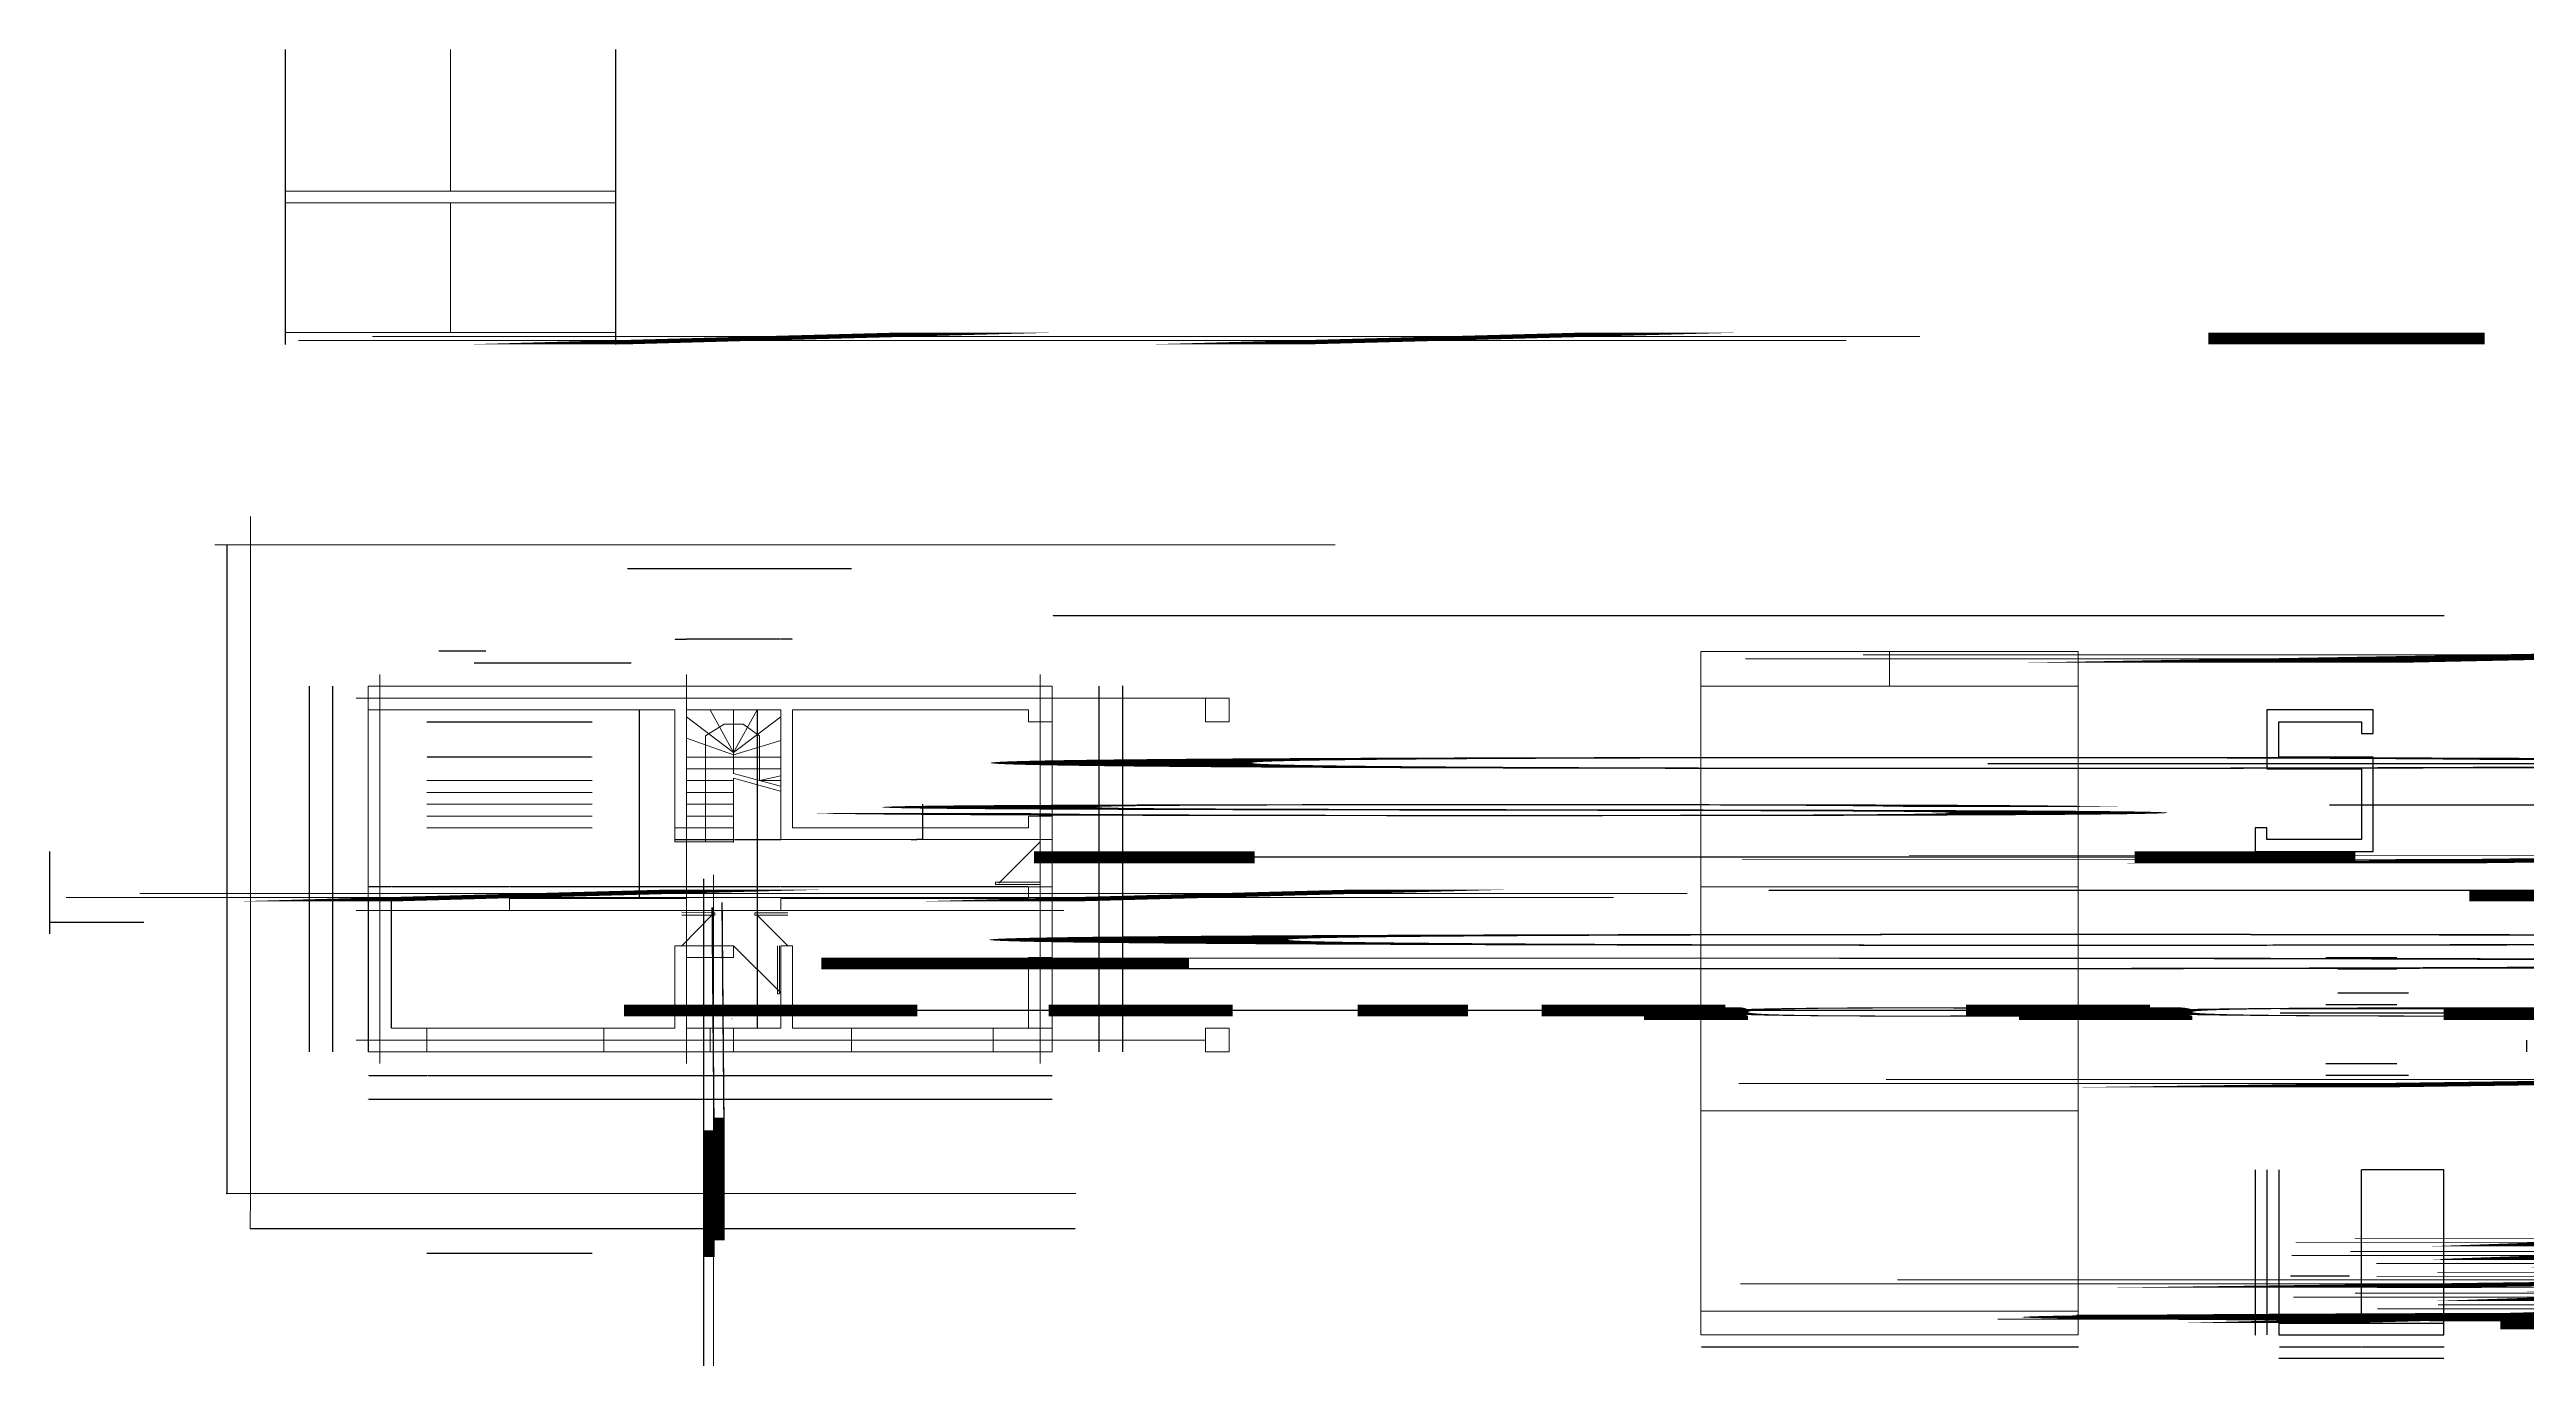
# Model space of a CAD drawing. Header units: metres. Extents: x -550 to 229257, y -13879 to 1725.
# Drawn here: x -550 to 4700, y -1050 to 1725 of the extents above; entities that cross this region are included whole.
import ezdxf

# ---------------------------------------------------------------- set-up
doc = ezdxf.new("R2010")
doc.units = ezdxf.units.M
for name, pattern in [('DashDotLarge', [21, 10, 1, 10]), ('Dashed', [10, 10]), ('Dotted', [10, 10])]:
    doc.linetypes.add(name, pattern=pattern)
for name, color, linetype, lineweight, true_color in [('above', 7, 'Dotted', 9, 0x00e7cc), ('annotations', 7, 'Continuous', 5, 0x00e3c1), ('axes', 7, 'DashDotLarge', 5, 0xe80000), ('below', 7, 'Dashed', 9, 0xf3ae00), ('construction', 7, 'Dashed', 5, 0x550000), ('cutouts', 7, 'Continuous', 15, 0xfac400), ('dims', 7, 'Continuous', 5, 0x00a38b), ('layout', 7, 'Continuous', 9, 0x000000), ('visible', 7, 'Continuous', 9, 0x00d83d)]:
    doc.layers.add(name, color=color, linetype=linetype, lineweight=lineweight, true_color=true_color)
doc.dimstyles.get("Standard").update_dxf_attribs({"dimtxt": 2.5, "dimasz": 2.5, "dimexe": 1.25, "dimexo": 0.625, "dimtad": 1, "dimcen": 2.5, "dimazin": 3, "dimtfac": 1, "dimtmove": 0, "dimatfit": 3})

# ---------------------------------------------------------------- blocks, each defined once
blk = doc.blocks.new('_CLOSEDFILLED')
at = {"color": 0, "linetype": 'BYBLOCK'}
blk.add_solid([(-1, 0), (0, 0), (-1, 0)], dxfattribs=at)
blk = doc.blocks.new('*D1')
for p, q in [((4150, -650), (4150, -950)), ((4149.75, -950), (4149.5, -950)), ((4150, -950), (4150, -950)), ((4150, -950), (4150, -950)), ((4150.25, -950), (4150.5, -950))]:
    blk.add_line(p, q)
at = {"layer": 'Defpoints'}
for p in [(4150, -650), (4150, -950), (4150, -950)]:
    blk.add_point(p, dxfattribs=at)
at = {"xscale": 0.25, "yscale": 0.25}
blk.add_blockref('_CLOSEDFILLED', (4150, -950), dxfattribs=at)
at = {"xscale": 0.25, "yscale": 0.25, "rotation": 180}
blk.add_blockref('_CLOSEDFILLED', (4150, -950), dxfattribs=at)
at = {"insert": (4150, -650), "char_height": 1, "attachment_point": 5}
blk.add_mtext('0', dxfattribs=at)
blk = doc.blocks.new('*D2')
for p, q in [((174.75, -213), (174.5, -213)), ((175, -213), (175, -213)), ((175, -350), (175, -213)), ((175, -213), (175, -213)), ((175.25, -213), (175.5, -213))]:
    blk.add_line(p, q)
at = {"layer": 'Defpoints'}
for p in [(175, -213), (175, -213), (175, -350)]:
    blk.add_point(p, dxfattribs=at)
at = {"xscale": 0.25, "yscale": 0.25}
blk.add_blockref('_CLOSEDFILLED', (175, -213), dxfattribs=at)
at = {"xscale": 0.25, "yscale": 0.25, "rotation": 180}
blk.add_blockref('_CLOSEDFILLED', (175, -213), dxfattribs=at)
at = {"insert": (175, -350), "char_height": 1, "attachment_point": 5}
blk.add_mtext('0', dxfattribs=at)
blk = doc.blocks.new('*D3')
for p, q in [((4150, -975), (4150, -1000)), ((4149.75, -1000), (4149.5, -1000)), ((4150, -1000), (4150, -1000)), ((4150, -1000), (4150, -1000)), ((4150.25, -1000), (4150.5, -1000))]:
    blk.add_line(p, q)
at = {"layer": 'Defpoints'}
for p in [(4150, -975), (4150, -1000), (4150, -1000)]:
    blk.add_point(p, dxfattribs=at)
at = {"xscale": 0.25, "yscale": 0.25}
blk.add_blockref('_CLOSEDFILLED', (4150, -1000), dxfattribs=at)
at = {"xscale": 0.25, "yscale": 0.25, "rotation": 180}
blk.add_blockref('_CLOSEDFILLED', (4150, -1000), dxfattribs=at)
at = {"insert": (4150, -975), "char_height": 1, "attachment_point": 5}
blk.add_mtext('0', dxfattribs=at)
blk = doc.blocks.new('*D4')
for p, q in [((125, -75), (125, -238)), ((124.75, -238), (124.5, -238)), ((125, -238), (125, -238)), ((125, -238), (125, -238)), ((125.25, -238), (125.5, -238))]:
    blk.add_line(p, q)
at = {"layer": 'Defpoints'}
for p in [(125, -75), (125, -238), (125, -238)]:
    blk.add_point(p, dxfattribs=at)
at = {"xscale": 0.25, "yscale": 0.25}
blk.add_blockref('_CLOSEDFILLED', (125, -238), dxfattribs=at)
at = {"xscale": 0.25, "yscale": 0.25, "rotation": 180}
blk.add_blockref('_CLOSEDFILLED', (125, -238), dxfattribs=at)
at = {"insert": (125, -75), "char_height": 1, "attachment_point": 5}
blk.add_mtext('0', dxfattribs=at)
blk = doc.blocks.new('*D5')
for p, q in [((4125, -650), (4125, -1000)), ((4124.75, -1000), (4124.5, -1000)), ((4125, -1000), (4125, -1000)), ((4125, -1000), (4125, -1000)), ((4125.25, -1000), (4125.5, -1000))]:
    blk.add_line(p, q)
at = {"layer": 'Defpoints'}
for p in [(4125, -650), (4125, -1000), (4125, -1000)]:
    blk.add_point(p, dxfattribs=at)
at = {"xscale": 0.25, "yscale": 0.25}
blk.add_blockref('_CLOSEDFILLED', (4125, -1000), dxfattribs=at)
at = {"xscale": 0.25, "yscale": 0.25, "rotation": 180}
blk.add_blockref('_CLOSEDFILLED', (4125, -1000), dxfattribs=at)
at = {"insert": (4125, -650), "char_height": 1, "attachment_point": 5}
blk.add_mtext('0', dxfattribs=at)
blk = doc.blocks.new('*D6')
for p, q in [((1575, 525), (1575, 525)), ((1577, 525), (4525.25, 525)), ((4525, 525), (4525, 525))]:
    blk.add_line(p, q)
at = {"layer": 'Defpoints'}
for p in [(1575, 525), (4525, 525), (4525, 525)]:
    blk.add_point(p, dxfattribs=at)
at = {"xscale": 0.25, "yscale": 0.25}
blk.add_blockref('_CLOSEDFILLED', (1575, 525), dxfattribs=at)
at = {"xscale": 0.25, "yscale": 0.25, "rotation": 180}
blk.add_blockref('_CLOSEDFILLED', (4525, 525), dxfattribs=at)
at = {"insert": (1575, 525), "char_height": 1, "attachment_point": 5}
blk.add_mtext('2950', dxfattribs=at)
blk = doc.blocks.new('*D7')
for p, q in [((1000, 475), (1000, 475)), ((1024, 475), (1000.25, 475)), ((1025, 475), (1025, 475))]:
    blk.add_line(p, q)
at = {"layer": 'Defpoints'}
for p in [(1000, 475), (1000, 475), (1025, 475)]:
    blk.add_point(p, dxfattribs=at)
at = {"xscale": 0.25, "yscale": 0.25, "rotation": 180}
blk.add_blockref('_CLOSEDFILLED', (1000, 475), dxfattribs=at)
at = {"xscale": 0.25, "yscale": 0.25}
blk.add_blockref('_CLOSEDFILLED', (1025, 475), dxfattribs=at)
at = {"insert": (1025, 475), "char_height": 1, "attachment_point": 5}
blk.add_mtext('25', dxfattribs=at)
blk = doc.blocks.new('*D8')
for p, q in [((125, -238), (125, -400)), ((124.75, -400), (124.5, -400)), ((125, -400), (125, -400)), ((125, -400), (125, -400)), ((125.25, -400), (125.5, -400))]:
    blk.add_line(p, q)
at = {"layer": 'Defpoints'}
for p in [(125, -238), (125, -400), (125, -400)]:
    blk.add_point(p, dxfattribs=at)
at = {"xscale": 0.25, "yscale": 0.25}
blk.add_blockref('_CLOSEDFILLED', (125, -400), dxfattribs=at)
at = {"xscale": 0.25, "yscale": 0.25, "rotation": 180}
blk.add_blockref('_CLOSEDFILLED', (125, -400), dxfattribs=at)
at = {"insert": (125, -238), "char_height": 1, "attachment_point": 5}
blk.add_mtext('0', dxfattribs=at)
blk = doc.blocks.new('*D9')
for p, q in [((1000, 475), (1000, 475)), ((1024, 475), (1000.25, 475)), ((1025, 475), (1025, 475))]:
    blk.add_line(p, q)
at = {"layer": 'Defpoints'}
for p in [(1000, 475), (1000, 475), (1025, 475)]:
    blk.add_point(p, dxfattribs=at)
at = {"xscale": 0.25, "yscale": 0.25, "rotation": 180}
blk.add_blockref('_CLOSEDFILLED', (1000, 475), dxfattribs=at)
at = {"xscale": 0.25, "yscale": 0.25}
blk.add_blockref('_CLOSEDFILLED', (1025, 475), dxfattribs=at)
at = {"insert": (1025, 475), "char_height": 1, "attachment_point": 5}
blk.add_mtext('25', dxfattribs=at)
blk = doc.blocks.new('*D10')
for p, q in [((800, 475), (800, 475)), ((998.5, 475), (800.25, 475)), ((1000, 475), (1000, 475))]:
    blk.add_line(p, q)
at = {"layer": 'Defpoints'}
for p in [(800, 475), (800, 475), (1000, 475)]:
    blk.add_point(p, dxfattribs=at)
at = {"xscale": 0.25, "yscale": 0.25, "rotation": 180}
blk.add_blockref('_CLOSEDFILLED', (800, 475), dxfattribs=at)
at = {"xscale": 0.25, "yscale": 0.25}
blk.add_blockref('_CLOSEDFILLED', (1000, 475), dxfattribs=at)
at = {"insert": (1000, 475), "char_height": 1, "attachment_point": 5}
blk.add_mtext('200', dxfattribs=at)
blk = doc.blocks.new('*D11')
for p, q in [((4149.75, -975), (4149.5, -975)), ((4150, -950), (4150, -975)), ((4150, -975), (4150, -975)), ((4150, -975), (4150, -975)), ((4150.25, -975), (4150.5, -975))]:
    blk.add_line(p, q)
at = {"layer": 'Defpoints'}
for p in [(4150, -950), (4150, -975), (4150, -975)]:
    blk.add_point(p, dxfattribs=at)
at = {"xscale": 0.25, "yscale": 0.25}
blk.add_blockref('_CLOSEDFILLED', (4150, -975), dxfattribs=at)
at = {"xscale": 0.25, "yscale": 0.25, "rotation": 180}
blk.add_blockref('_CLOSEDFILLED', (4150, -975), dxfattribs=at)
at = {"insert": (4150, -950), "char_height": 1, "attachment_point": 5}
blk.add_mtext('0', dxfattribs=at)
blk = doc.blocks.new('*D12')
for p, q in [((174.75, -213), (174.5, -213)), ((175, -213), (175, -213)), ((175, -350), (175, -213)), ((175, -213), (175, -213)), ((175.25, -213), (175.5, -213))]:
    blk.add_line(p, q)
at = {"layer": 'Defpoints'}
for p in [(175, -213), (175, -213), (175, -350)]:
    blk.add_point(p, dxfattribs=at)
at = {"xscale": 0.25, "yscale": 0.25}
blk.add_blockref('_CLOSEDFILLED', (175, -213), dxfattribs=at)
at = {"xscale": 0.25, "yscale": 0.25, "rotation": 180}
blk.add_blockref('_CLOSEDFILLED', (175, -213), dxfattribs=at)
at = {"insert": (175, -350), "char_height": 1, "attachment_point": 5}
blk.add_mtext('0', dxfattribs=at)
blk = doc.blocks.new('*D13')
for p, q in [((775, 475), (775, 475)), ((776, 475), (800.25, 475)), ((800, 475), (800, 475))]:
    blk.add_line(p, q)
at = {"layer": 'Defpoints'}
for p in [(775, 475), (800, 475), (800, 475)]:
    blk.add_point(p, dxfattribs=at)
at = {"xscale": 0.25, "yscale": 0.25}
blk.add_blockref('_CLOSEDFILLED', (775, 475), dxfattribs=at)
at = {"xscale": 0.25, "yscale": 0.25, "rotation": 180}
blk.add_blockref('_CLOSEDFILLED', (800, 475), dxfattribs=at)
at = {"insert": (775, 475), "char_height": 1, "attachment_point": 5}
blk.add_mtext('25', dxfattribs=at)
blk = doc.blocks.new('*D14')
for p, q in [((775, 50), (775, 50)), ((776, 50), (800.25, 50)), ((800, 50), (800, 50))]:
    blk.add_line(p, q)
at = {"layer": 'Defpoints'}
for p in [(775, 50), (800, 50), (800, 50)]:
    blk.add_point(p, dxfattribs=at)
at = {"xscale": 0.25, "yscale": 0.25}
blk.add_blockref('_CLOSEDFILLED', (775, 50), dxfattribs=at)
at = {"xscale": 0.25, "yscale": 0.25, "rotation": 180}
blk.add_blockref('_CLOSEDFILLED', (800, 50), dxfattribs=at)
at = {"insert": (775, 50), "char_height": 1, "attachment_point": 5}
blk.add_mtext('25', dxfattribs=at)
blk = doc.blocks.new('*D15')
for p, q in [((174.75, -75), (174.5, -75)), ((175, -75), (175, -75)), ((175, -213), (175, -75)), ((175, -75), (175, -75)), ((175.25, -75), (175.5, -75))]:
    blk.add_line(p, q)
at = {"layer": 'Defpoints'}
for p in [(175, -75), (175, -75), (175, -213)]:
    blk.add_point(p, dxfattribs=at)
at = {"xscale": 0.25, "yscale": 0.25}
blk.add_blockref('_CLOSEDFILLED', (175, -75), dxfattribs=at)
at = {"xscale": 0.25, "yscale": 0.25, "rotation": 180}
blk.add_blockref('_CLOSEDFILLED', (175, -75), dxfattribs=at)
at = {"insert": (175, -213), "char_height": 1, "attachment_point": 5}
blk.add_mtext('0', dxfattribs=at)
blk = doc.blocks.new('*D16')
for p, q in [((800, 50), (800, 50)), ((801.5, 50), (900.25, 50)), ((900, 50), (900, 50))]:
    blk.add_line(p, q)
at = {"layer": 'Defpoints'}
for p in [(800, 50), (900, 50), (900, 50)]:
    blk.add_point(p, dxfattribs=at)
at = {"xscale": 0.25, "yscale": 0.25}
blk.add_blockref('_CLOSEDFILLED', (800, 50), dxfattribs=at)
at = {"xscale": 0.25, "yscale": 0.25, "rotation": 180}
blk.add_blockref('_CLOSEDFILLED', (900, 50), dxfattribs=at)
at = {"insert": (800, 50), "char_height": 1, "attachment_point": 5}
blk.add_mtext('100', dxfattribs=at)
blk = doc.blocks.new('*D17')
for p, q in [((900, 50), (900, 50)), ((901.5, 50), (1000.25, 50)), ((1000, 50), (1000, 50))]:
    blk.add_line(p, q)
at = {"layer": 'Defpoints'}
for p in [(900, 50), (1000, 50), (1000, 50)]:
    blk.add_point(p, dxfattribs=at)
at = {"xscale": 0.25, "yscale": 0.25}
blk.add_blockref('_CLOSEDFILLED', (900, 50), dxfattribs=at)
at = {"xscale": 0.25, "yscale": 0.25, "rotation": 180}
blk.add_blockref('_CLOSEDFILLED', (1000, 50), dxfattribs=at)
at = {"insert": (900, 50), "char_height": 1, "attachment_point": 5}
blk.add_mtext('100', dxfattribs=at)
blk = doc.blocks.new('*D18')
for p, q in [((4175, -1025), (4175, -1025)), ((4176.5, -1025), (4350.25, -1025)), ((4350, -1025), (4350, -1025))]:
    blk.add_line(p, q)
at = {"layer": 'Defpoints'}
for p in [(4175, -1025), (4350, -1025), (4350, -1025)]:
    blk.add_point(p, dxfattribs=at)
at = {"xscale": 0.25, "yscale": 0.25}
blk.add_blockref('_CLOSEDFILLED', (4175, -1025), dxfattribs=at)
at = {"xscale": 0.25, "yscale": 0.25, "rotation": 180}
blk.add_blockref('_CLOSEDFILLED', (4350, -1025), dxfattribs=at)
at = {"insert": (4175, -1025), "char_height": 1, "attachment_point": 5}
blk.add_mtext('175', dxfattribs=at)
blk = doc.blocks.new('*D19')
for p, q in [((4350, -1025), (4350, -1025)), ((4351.5, -1025), (4525.25, -1025)), ((4525, -1025), (4525, -1025))]:
    blk.add_line(p, q)
at = {"layer": 'Defpoints'}
for p in [(4350, -1025), (4525, -1025), (4525, -1025)]:
    blk.add_point(p, dxfattribs=at)
at = {"xscale": 0.25, "yscale": 0.25}
blk.add_blockref('_CLOSEDFILLED', (4350, -1025), dxfattribs=at)
at = {"xscale": 0.25, "yscale": 0.25, "rotation": 180}
blk.add_blockref('_CLOSEDFILLED', (4525, -1025), dxfattribs=at)
at = {"insert": (4350, -1025), "char_height": 1, "attachment_point": 5}
blk.add_mtext('175', dxfattribs=at)
blk = doc.blocks.new('*D20')
for p, q in [((1674.75, -100), (1674.5, -100)), ((1675, -100), (1675, -100)), ((1675, -200), (1675, -100)), ((1675, -100), (1675, -100)), ((1675.25, -100), (1675.5, -100))]:
    blk.add_line(p, q)
at = {"layer": 'Defpoints'}
for p in [(1675, -100), (1675, -100), (1675, -200)]:
    blk.add_point(p, dxfattribs=at)
at = {"layer": 'dims', "xscale": 0.25, "yscale": 0.25}
blk.add_blockref('_CLOSEDFILLED', (1675, -100), dxfattribs=at)
at = {"layer": 'dims', "xscale": 0.25, "yscale": 0.25, "rotation": 180}
blk.add_blockref('_CLOSEDFILLED', (1675, -100), dxfattribs=at)
at = {"layer": 'dims', "insert": (1675, -200), "char_height": 1, "attachment_point": 5}
blk.add_mtext('0', dxfattribs=at)
blk = doc.blocks.new('*D21')
for p, q in [((50, 375), (50, 325)), ((49.75, 325), (49.5, 325)), ((50, 325), (50, 325)), ((50, 325), (50, 325)), ((50.25, 325), (50.5, 325))]:
    blk.add_line(p, q)
at = {"layer": 'Defpoints'}
for p in [(50, 375), (50, 325), (50, 325)]:
    blk.add_point(p, dxfattribs=at)
at = {"layer": 'dims', "xscale": 0.25, "yscale": 0.25}
blk.add_blockref('_CLOSEDFILLED', (50, 325), dxfattribs=at)
at = {"layer": 'dims', "xscale": 0.25, "yscale": 0.25, "rotation": 180}
blk.add_blockref('_CLOSEDFILLED', (50, 325), dxfattribs=at)
at = {"layer": 'dims', "insert": (50, 375), "char_height": 1, "attachment_point": 5}
blk.add_mtext('0', dxfattribs=at)
blk = doc.blocks.new('*D22')
for p, q in [((800, -50), (800, -50)), ((998.5, -50), (800.25, -50)), ((1000, -50), (1000, -50))]:
    blk.add_line(p, q)
at = {"layer": 'Defpoints'}
for p in [(800, -50), (800, -50), (1000, -50)]:
    blk.add_point(p, dxfattribs=at)
at = {"layer": 'dims', "xscale": 0.25, "yscale": 0.25, "rotation": 180}
blk.add_blockref('_CLOSEDFILLED', (800, -50), dxfattribs=at)
at = {"layer": 'dims', "xscale": 0.25, "yscale": 0.25}
blk.add_blockref('_CLOSEDFILLED', (1000, -50), dxfattribs=at)
at = {"layer": 'dims', "insert": (1000, -50), "char_height": 1, "attachment_point": 5}
blk.add_mtext('200', dxfattribs=at)
blk = doc.blocks.new('*D23')
for p, q in [((625, -450), (625, -450)), ((626.5, -450), (1575.25, -450)), ((1575, -450), (1575, -450))]:
    blk.add_line(p, q)
at = {"layer": 'Defpoints'}
for p in [(625, -450), (1575, -450), (1575, -450)]:
    blk.add_point(p, dxfattribs=at)
at = {"layer": 'dims', "xscale": 0.25, "yscale": 0.25}
blk.add_blockref('_CLOSEDFILLED', (625, -450), dxfattribs=at)
at = {"layer": 'dims', "xscale": 0.25, "yscale": 0.25, "rotation": 180}
blk.add_blockref('_CLOSEDFILLED', (1575, -450), dxfattribs=at)
at = {"layer": 'dims', "insert": (625, -450), "char_height": 1, "attachment_point": 5}
blk.add_mtext('950', dxfattribs=at)
blk = doc.blocks.new('*D24')
for p, q in [((1674.75, -50), (1674.5, -50)), ((1675, -50), (1675, -50)), ((1675, -100), (1675, -50)), ((1675, -50), (1675, -50)), ((1675.25, -50), (1675.5, -50))]:
    blk.add_line(p, q)
at = {"layer": 'Defpoints'}
for p in [(1675, -50), (1675, -50), (1675, -100)]:
    blk.add_point(p, dxfattribs=at)
at = {"layer": 'dims', "xscale": 0.25, "yscale": 0.25}
blk.add_blockref('_CLOSEDFILLED', (1675, -50), dxfattribs=at)
at = {"layer": 'dims', "xscale": 0.25, "yscale": 0.25, "rotation": 180}
blk.add_blockref('_CLOSEDFILLED', (1675, -50), dxfattribs=at)
at = {"layer": 'dims', "insert": (1675, -100), "char_height": 1, "attachment_point": 5}
blk.add_mtext('0', dxfattribs=at)
blk = doc.blocks.new('*D25')
for p, q in [((425, -50), (425, -50)), ((798.5, -50), (425.25, -50)), ((800, -50), (800, -50))]:
    blk.add_line(p, q)
at = {"layer": 'Defpoints'}
for p in [(425, -50), (425, -50), (800, -50)]:
    blk.add_point(p, dxfattribs=at)
at = {"layer": 'dims', "xscale": 0.25, "yscale": 0.25, "rotation": 180}
blk.add_blockref('_CLOSEDFILLED', (425, -50), dxfattribs=at)
at = {"layer": 'dims', "xscale": 0.25, "yscale": 0.25}
blk.add_blockref('_CLOSEDFILLED', (800, -50), dxfattribs=at)
at = {"layer": 'dims', "insert": (800, -50), "char_height": 1, "attachment_point": 5}
blk.add_mtext('375', dxfattribs=at)
blk = doc.blocks.new('*D26')
for p, q in [((949.75, -200), (949.5, -200)), ((950, -175), (950, -200)), ((950, -200), (950, -200)), ((950, -200), (950, -200)), ((950.25, -200), (950.5, -200))]:
    blk.add_line(p, q)
at = {"layer": 'Defpoints'}
for p in [(950, -175), (950, -200), (950, -200)]:
    blk.add_point(p, dxfattribs=at)
at = {"layer": 'dims', "xscale": 0.25, "yscale": 0.25}
blk.add_blockref('_CLOSEDFILLED', (950, -200), dxfattribs=at)
at = {"layer": 'dims', "xscale": 0.25, "yscale": 0.25, "rotation": 180}
blk.add_blockref('_CLOSEDFILLED', (950, -200), dxfattribs=at)
at = {"layer": 'dims', "insert": (950, -175), "char_height": 1, "attachment_point": 5}
blk.add_mtext('0', dxfattribs=at)
blk = doc.blocks.new('*D27')
for p, q in [((1674.75, 300), (1674.5, 300)), ((1675, 300), (1675, 300)), ((1675, 100), (1675, 300)), ((1675, 300), (1675, 300)), ((1675.25, 300), (1675.5, 300))]:
    blk.add_line(p, q)
at = {"layer": 'Defpoints'}
for p in [(1675, 300), (1675, 300), (1675, 100)]:
    blk.add_point(p, dxfattribs=at)
at = {"layer": 'dims', "xscale": 0.25, "yscale": 0.25}
blk.add_blockref('_CLOSEDFILLED', (1675, 300), dxfattribs=at)
at = {"layer": 'dims', "xscale": 0.25, "yscale": 0.25, "rotation": 180}
blk.add_blockref('_CLOSEDFILLED', (1675, 300), dxfattribs=at)
at = {"layer": 'dims', "insert": (1675, 100), "char_height": 1, "attachment_point": 5}
blk.add_mtext('0', dxfattribs=at)
blk = doc.blocks.new('*D28')
for p, q in [((0, 375), (0, -400)), ((-0.25, -400), (-0.5, -400)), ((0, -400), (0, -400)), ((0, -400), (0, -400)), ((0.25, -400), (0.5, -400))]:
    blk.add_line(p, q)
at = {"layer": 'Defpoints'}
for p in [(0, 375), (0, -400), (0, -400)]:
    blk.add_point(p, dxfattribs=at)
at = {"layer": 'dims', "xscale": 0.25, "yscale": 0.25}
blk.add_blockref('_CLOSEDFILLED', (0, -400), dxfattribs=at)
at = {"layer": 'dims', "xscale": 0.25, "yscale": 0.25, "rotation": 180}
blk.add_blockref('_CLOSEDFILLED', (0, -400), dxfattribs=at)
at = {"layer": 'dims', "insert": (0, 375), "char_height": 1, "attachment_point": 5}
blk.add_mtext('0', dxfattribs=at)
blk = doc.blocks.new('*D29')
for p, q in [((125, -500), (125, -500)), ((127, -500), (1575.25, -500)), ((1575, -500), (1575, -500))]:
    blk.add_line(p, q)
at = {"layer": 'Defpoints'}
for p in [(125, -500), (1575, -500), (1575, -500)]:
    blk.add_point(p, dxfattribs=at)
at = {"layer": 'dims', "xscale": 0.25, "yscale": 0.25}
blk.add_blockref('_CLOSEDFILLED', (125, -500), dxfattribs=at)
at = {"layer": 'dims', "xscale": 0.25, "yscale": 0.25, "rotation": 180}
blk.add_blockref('_CLOSEDFILLED', (1575, -500), dxfattribs=at)
at = {"layer": 'dims', "insert": (125, -500), "char_height": 1, "attachment_point": 5}
blk.add_mtext('1450', dxfattribs=at)
blk = doc.blocks.new('*D30')
for p, q in [((1000, -50), (1000, -50)), ((1523.5, -50), (1000.25, -50)), ((1525, -50), (1525, -50))]:
    blk.add_line(p, q)
at = {"layer": 'Defpoints'}
for p in [(1000, -50), (1000, -50), (1525, -50)]:
    blk.add_point(p, dxfattribs=at)
at = {"layer": 'dims', "xscale": 0.25, "yscale": 0.25, "rotation": 180}
blk.add_blockref('_CLOSEDFILLED', (1000, -50), dxfattribs=at)
at = {"layer": 'dims', "xscale": 0.25, "yscale": 0.25}
blk.add_blockref('_CLOSEDFILLED', (1525, -50), dxfattribs=at)
at = {"layer": 'dims', "insert": (1525, -50), "char_height": 1, "attachment_point": 5}
blk.add_mtext('525', dxfattribs=at)
blk = doc.blocks.new('*D31')
for p, q in [((950, 325), (950, 50)), ((949.75, 50), (949.5, 50)), ((950, 50), (950, 50)), ((950, 50), (950, 50)), ((950.25, 50), (950.5, 50))]:
    blk.add_line(p, q)
at = {"layer": 'Defpoints'}
for p in [(950, 325), (950, 50), (950, 50)]:
    blk.add_point(p, dxfattribs=at)
at = {"layer": 'dims', "xscale": 0.25, "yscale": 0.25}
blk.add_blockref('_CLOSEDFILLED', (950, 50), dxfattribs=at)
at = {"layer": 'dims', "xscale": 0.25, "yscale": 0.25, "rotation": 180}
blk.add_blockref('_CLOSEDFILLED', (950, 50), dxfattribs=at)
at = {"layer": 'dims', "insert": (950, 325), "char_height": 1, "attachment_point": 5}
blk.add_mtext('0', dxfattribs=at)
blk = doc.blocks.new('*D32')
for p, q in [((1724.75, 375), (1724.5, 375)), ((1725, 375), (1725, 375)), ((1725, -400), (1725, 375)), ((1725, 375), (1725, 375)), ((1725.25, 375), (1725.5, 375))]:
    blk.add_line(p, q)
at = {"layer": 'Defpoints'}
for p in [(1725, 375), (1725, 375), (1725, -400)]:
    blk.add_point(p, dxfattribs=at)
at = {"layer": 'dims', "xscale": 0.25, "yscale": 0.25}
blk.add_blockref('_CLOSEDFILLED', (1725, 375), dxfattribs=at)
at = {"layer": 'dims', "xscale": 0.25, "yscale": 0.25, "rotation": 180}
blk.add_blockref('_CLOSEDFILLED', (1725, 375), dxfattribs=at)
at = {"layer": 'dims', "insert": (1725, -400), "char_height": 1, "attachment_point": 5}
blk.add_mtext('0', dxfattribs=at)
blk = doc.blocks.new('*D33')
for p, q in [((1674.75, -350), (1674.5, -350)), ((1675, -350), (1675, -350)), ((1675, -400), (1675, -350)), ((1675, -350), (1675, -350)), ((1675.25, -350), (1675.5, -350))]:
    blk.add_line(p, q)
at = {"layer": 'Defpoints'}
for p in [(1675, -350), (1675, -350), (1675, -400)]:
    blk.add_point(p, dxfattribs=at)
at = {"layer": 'dims', "xscale": 0.25, "yscale": 0.25}
blk.add_blockref('_CLOSEDFILLED', (1675, -350), dxfattribs=at)
at = {"layer": 'dims', "xscale": 0.25, "yscale": 0.25, "rotation": 180}
blk.add_blockref('_CLOSEDFILLED', (1675, -350), dxfattribs=at)
at = {"layer": 'dims', "insert": (1675, -400), "char_height": 1, "attachment_point": 5}
blk.add_mtext('0', dxfattribs=at)
blk = doc.blocks.new('*D34')
for p, q in [((1674.75, 50), (1674.5, 50)), ((1675, 50), (1675, 50)), ((1675, -50), (1675, 50)), ((1675, 50), (1675, 50)), ((1675.25, 50), (1675.5, 50))]:
    blk.add_line(p, q)
at = {"layer": 'Defpoints'}
for p in [(1675, 50), (1675, 50), (1675, -50)]:
    blk.add_point(p, dxfattribs=at)
at = {"layer": 'dims', "xscale": 0.25, "yscale": 0.25}
blk.add_blockref('_CLOSEDFILLED', (1675, 50), dxfattribs=at)
at = {"layer": 'dims', "xscale": 0.25, "yscale": 0.25, "rotation": 180}
blk.add_blockref('_CLOSEDFILLED', (1675, 50), dxfattribs=at)
at = {"layer": 'dims', "insert": (1675, -50), "char_height": 1, "attachment_point": 5}
blk.add_mtext('0', dxfattribs=at)
blk = doc.blocks.new('*D35')
for p, q in [((950, -100), (950, -175)), ((949.75, -175), (949.5, -175)), ((950, -175), (950, -175)), ((950, -175), (950, -175)), ((950.25, -175), (950.5, -175))]:
    blk.add_line(p, q)
at = {"layer": 'Defpoints'}
for p in [(950, -100), (950, -175), (950, -175)]:
    blk.add_point(p, dxfattribs=at)
at = {"layer": 'dims', "xscale": 0.25, "yscale": 0.25}
blk.add_blockref('_CLOSEDFILLED', (950, -175), dxfattribs=at)
at = {"layer": 'dims', "xscale": 0.25, "yscale": 0.25, "rotation": 180}
blk.add_blockref('_CLOSEDFILLED', (950, -175), dxfattribs=at)
at = {"layer": 'dims', "insert": (950, -100), "char_height": 1, "attachment_point": 5}
blk.add_mtext('0', dxfattribs=at)
blk = doc.blocks.new('*D36')
for p, q in [((250, -450), (250, -450)), ((251.5, -450), (625.25, -450)), ((625, -450), (625, -450))]:
    blk.add_line(p, q)
at = {"layer": 'Defpoints'}
for p in [(250, -450), (625, -450), (625, -450)]:
    blk.add_point(p, dxfattribs=at)
at = {"layer": 'dims', "xscale": 0.25, "yscale": 0.25}
blk.add_blockref('_CLOSEDFILLED', (250, -450), dxfattribs=at)
at = {"layer": 'dims', "xscale": 0.25, "yscale": 0.25, "rotation": 180}
blk.add_blockref('_CLOSEDFILLED', (625, -450), dxfattribs=at)
at = {"layer": 'dims', "insert": (250, -450), "char_height": 1, "attachment_point": 5}
blk.add_mtext('375', dxfattribs=at)
blk = doc.blocks.new('*D37')
for p, q in [((1674.75, 100), (1674.5, 100)), ((1675, 100), (1675, 100)), ((1675, 50), (1675, 100)), ((1675, 100), (1675, 100)), ((1675.25, 100), (1675.5, 100))]:
    blk.add_line(p, q)
at = {"layer": 'Defpoints'}
for p in [(1675, 100), (1675, 100), (1675, 50)]:
    blk.add_point(p, dxfattribs=at)
at = {"layer": 'dims', "xscale": 0.25, "yscale": 0.25}
blk.add_blockref('_CLOSEDFILLED', (1675, 100), dxfattribs=at)
at = {"layer": 'dims', "xscale": 0.25, "yscale": 0.25, "rotation": 180}
blk.add_blockref('_CLOSEDFILLED', (1675, 100), dxfattribs=at)
at = {"layer": 'dims', "insert": (1675, 50), "char_height": 1, "attachment_point": 5}
blk.add_mtext('0', dxfattribs=at)
blk = doc.blocks.new('*D38')
for p, q in [((1275, 50), (1275, 50)), ((1276, 50), (1288.25, 50)), ((1288, 50), (1288, 50))]:
    blk.add_line(p, q)
at = {"layer": 'Defpoints'}
for p in [(1275, 50), (1288, 50), (1288, 50)]:
    blk.add_point(p, dxfattribs=at)
at = {"layer": 'dims', "xscale": 0.25, "yscale": 0.25}
blk.add_blockref('_CLOSEDFILLED', (1275, 50), dxfattribs=at)
at = {"layer": 'dims', "xscale": 0.25, "yscale": 0.25, "rotation": 180}
blk.add_blockref('_CLOSEDFILLED', (1288, 50), dxfattribs=at)
at = {"layer": 'dims', "insert": (1275, 50), "char_height": 1, "attachment_point": 5}
blk.add_mtext('13', dxfattribs=at)
blk = doc.blocks.new('*D39')
for p, q in [((-125, -775), (-125, -775)), ((1624, -775), (-124.75, -775)), ((1626, -775), (1626, -775))]:
    blk.add_line(p, q)
at = {"layer": 'Defpoints'}
for p in [(-125, -775), (-125, -775), (1626, -775)]:
    blk.add_point(p, dxfattribs=at)
at = {"layer": 'dims', "xscale": 0.25, "yscale": 0.25, "rotation": 180}
blk.add_blockref('_CLOSEDFILLED', (-125, -775), dxfattribs=at)
at = {"layer": 'dims', "xscale": 0.25, "yscale": 0.25}
blk.add_blockref('_CLOSEDFILLED', (1626, -775), dxfattribs=at)
at = {"layer": 'dims', "insert": (1626, -775), "char_height": 1, "attachment_point": 5}
blk.add_mtext('1751', dxfattribs=at)
blk = doc.blocks.new('*D40')
for p, q in [((950, 50), (950, -100)), ((949.75, -100), (949.5, -100)), ((950, -100), (950, -100)), ((950, -100), (950, -100)), ((950.25, -100), (950.5, -100))]:
    blk.add_line(p, q)
at = {"layer": 'Defpoints'}
for p in [(950, 50), (950, -100), (950, -100)]:
    blk.add_point(p, dxfattribs=at)
at = {"layer": 'dims', "xscale": 0.25, "yscale": 0.25}
blk.add_blockref('_CLOSEDFILLED', (950, -100), dxfattribs=at)
at = {"layer": 'dims', "xscale": 0.25, "yscale": 0.25, "rotation": 180}
blk.add_blockref('_CLOSEDFILLED', (950, -100), dxfattribs=at)
at = {"layer": 'dims', "insert": (950, 50), "char_height": 1, "attachment_point": 5}
blk.add_mtext('0', dxfattribs=at)
blk = doc.blocks.new('*D41')
for p, q in [((700, 75), (700, -75)), ((699.75, -75), (699.5, -75)), ((700, -75), (700, -75)), ((700, -75), (700, -75)), ((700.25, -75), (700.5, -75))]:
    blk.add_line(p, q)
at = {"layer": 'Defpoints'}
for p in [(700, 75), (700, -75), (700, -75)]:
    blk.add_point(p, dxfattribs=at)
at = {"layer": 'dims', "xscale": 0.25, "yscale": 0.25}
blk.add_blockref('_CLOSEDFILLED', (700, -75), dxfattribs=at)
at = {"layer": 'dims', "xscale": 0.25, "yscale": 0.25, "rotation": 180}
blk.add_blockref('_CLOSEDFILLED', (700, -75), dxfattribs=at)
at = {"layer": 'dims', "insert": (700, 75), "char_height": 1, "attachment_point": 5}
blk.add_mtext('0', dxfattribs=at)
blk = doc.blocks.new('*D42')
for p, q in [((50, -75), (50, -400)), ((49.75, -400), (49.5, -400)), ((50, -400), (50, -400)), ((50, -400), (50, -400)), ((50.25, -400), (50.5, -400))]:
    blk.add_line(p, q)
at = {"layer": 'Defpoints'}
for p in [(50, -75), (50, -400), (50, -400)]:
    blk.add_point(p, dxfattribs=at)
at = {"layer": 'dims', "xscale": 0.25, "yscale": 0.25}
blk.add_blockref('_CLOSEDFILLED', (50, -400), dxfattribs=at)
at = {"layer": 'dims', "xscale": 0.25, "yscale": 0.25, "rotation": 180}
blk.add_blockref('_CLOSEDFILLED', (50, -400), dxfattribs=at)
at = {"layer": 'dims', "insert": (50, -75), "char_height": 1, "attachment_point": 5}
blk.add_mtext('0', dxfattribs=at)
blk = doc.blocks.new('*D43')
for p, q in [((175, -50), (175, -50)), ((423.5, -50), (175.25, -50)), ((425, -50), (425, -50))]:
    blk.add_line(p, q)
at = {"layer": 'Defpoints'}
for p in [(175, -50), (175, -50), (425, -50)]:
    blk.add_point(p, dxfattribs=at)
at = {"layer": 'dims', "xscale": 0.25, "yscale": 0.25, "rotation": 180}
blk.add_blockref('_CLOSEDFILLED', (175, -50), dxfattribs=at)
at = {"layer": 'dims', "xscale": 0.25, "yscale": 0.25}
blk.add_blockref('_CLOSEDFILLED', (425, -50), dxfattribs=at)
at = {"layer": 'dims', "insert": (425, -50), "char_height": 1, "attachment_point": 5}
blk.add_mtext('250', dxfattribs=at)
blk = doc.blocks.new('*D44')
for p, q in [((-174, 675), (-174, -700)), ((-175.25, -700), (-175.5, -700)), ((-175, -700), (-175, -700)), ((-175, -700), (-174, -700)), ((-173.75, -700), (-173.5, -700))]:
    blk.add_line(p, q)
at = {"layer": 'Defpoints'}
for p in [(-174, 675), (-175, -700), (-175, -700)]:
    blk.add_point(p, dxfattribs=at)
at = {"layer": 'dims', "xscale": 0.25, "yscale": 0.25}
blk.add_blockref('_CLOSEDFILLED', (-175, -700), dxfattribs=at)
at = {"layer": 'dims', "xscale": 0.25, "yscale": 0.25, "rotation": 180}
blk.add_blockref('_CLOSEDFILLED', (-174, -700), dxfattribs=at)
at = {"layer": 'dims', "insert": (-174, 675), "char_height": 1, "attachment_point": 5}
blk.add_mtext('1', dxfattribs=at)
blk = doc.blocks.new('*D45')
for p, q in [((125, -50), (125, -50)), ((174, -50), (125.25, -50)), ((175, -50), (175, -50))]:
    blk.add_line(p, q)
at = {"layer": 'Defpoints'}
for p in [(125, -50), (125, -50), (175, -50)]:
    blk.add_point(p, dxfattribs=at)
at = {"layer": 'dims', "xscale": 0.25, "yscale": 0.25, "rotation": 180}
blk.add_blockref('_CLOSEDFILLED', (125, -50), dxfattribs=at)
at = {"layer": 'dims', "xscale": 0.25, "yscale": 0.25}
blk.add_blockref('_CLOSEDFILLED', (175, -50), dxfattribs=at)
at = {"layer": 'dims', "insert": (175, -50), "char_height": 1, "attachment_point": 5}
blk.add_mtext('50', dxfattribs=at)
blk = doc.blocks.new('*D46')
for p, q in [((1674.75, -200), (1674.5, -200)), ((1675, -200), (1675, -200)), ((1675, -350), (1675, -200)), ((1675, -200), (1675, -200)), ((1675.25, -200), (1675.5, -200))]:
    blk.add_line(p, q)
at = {"layer": 'Defpoints'}
for p in [(1675, -200), (1675, -200), (1675, -350)]:
    blk.add_point(p, dxfattribs=at)
at = {"layer": 'dims', "xscale": 0.25, "yscale": 0.25}
blk.add_blockref('_CLOSEDFILLED', (1675, -200), dxfattribs=at)
at = {"layer": 'dims', "xscale": 0.25, "yscale": 0.25, "rotation": 180}
blk.add_blockref('_CLOSEDFILLED', (1675, -200), dxfattribs=at)
at = {"layer": 'dims', "insert": (1675, -350), "char_height": 1, "attachment_point": 5}
blk.add_mtext('0', dxfattribs=at)
blk = doc.blocks.new('*D47')
for p, q in [((1300, 125), (1300, 50)), ((1299.75, 50), (1299.5, 50)), ((1300, 50), (1300, 50)), ((1300, 50), (1300, 50)), ((1300.25, 50), (1300.5, 50))]:
    blk.add_line(p, q)
at = {"layer": 'Defpoints'}
for p in [(1300, 125), (1300, 50), (1300, 50)]:
    blk.add_point(p, dxfattribs=at)
at = {"layer": 'dims', "xscale": 0.25, "yscale": 0.25}
blk.add_blockref('_CLOSEDFILLED', (1300, 50), dxfattribs=at)
at = {"layer": 'dims', "xscale": 0.25, "yscale": 0.25, "rotation": 180}
blk.add_blockref('_CLOSEDFILLED', (1300, 50), dxfattribs=at)
at = {"layer": 'dims', "insert": (1300, 125), "char_height": 1, "attachment_point": 5}
blk.add_mtext('0', dxfattribs=at)
blk = doc.blocks.new('*D48')
for p, q in [((700, 325), (700, 75)), ((699.75, 75), (699.5, 75)), ((700, 75), (700, 75)), ((700, 75), (700, 75)), ((700.25, 75), (700.5, 75))]:
    blk.add_line(p, q)
at = {"layer": 'Defpoints'}
for p in [(700, 325), (700, 75), (700, 75)]:
    blk.add_point(p, dxfattribs=at)
at = {"layer": 'dims', "xscale": 0.25, "yscale": 0.25}
blk.add_blockref('_CLOSEDFILLED', (700, 75), dxfattribs=at)
at = {"layer": 'dims', "xscale": 0.25, "yscale": 0.25, "rotation": 180}
blk.add_blockref('_CLOSEDFILLED', (700, 75), dxfattribs=at)
at = {"layer": 'dims', "insert": (700, 325), "char_height": 1, "attachment_point": 5}
blk.add_mtext('0', dxfattribs=at)
blk = doc.blocks.new('*D49')
for p, q in [((250, 225), (250, 225)), ((598.5, 225), (250.25, 225)), ((600, 225), (600, 225))]:
    blk.add_line(p, q)
at = {"layer": 'Defpoints'}
for p in [(250, 225), (250, 225), (600, 225)]:
    blk.add_point(p, dxfattribs=at)
at = {"layer": 'dims', "xscale": 0.25, "yscale": 0.25, "rotation": 180}
blk.add_blockref('_CLOSEDFILLED', (250, 225), dxfattribs=at)
at = {"layer": 'dims', "xscale": 0.25, "yscale": 0.25}
blk.add_blockref('_CLOSEDFILLED', (600, 225), dxfattribs=at)
at = {"layer": 'dims', "insert": (600, 225), "char_height": 1, "attachment_point": 5}
blk.add_mtext('350', dxfattribs=at)
blk = doc.blocks.new('*D50')
for p, q in [((125, -450), (125, -450)), ((126.5, -450), (250.25, -450)), ((250, -450), (250, -450))]:
    blk.add_line(p, q)
at = {"layer": 'Defpoints'}
for p in [(125, -450), (250, -450), (250, -450)]:
    blk.add_point(p, dxfattribs=at)
at = {"layer": 'dims', "xscale": 0.25, "yscale": 0.25}
blk.add_blockref('_CLOSEDFILLED', (125, -450), dxfattribs=at)
at = {"layer": 'dims', "xscale": 0.25, "yscale": 0.25, "rotation": 180}
blk.add_blockref('_CLOSEDFILLED', (250, -450), dxfattribs=at)
at = {"layer": 'dims', "insert": (125, -450), "char_height": 1, "attachment_point": 5}
blk.add_mtext('125', dxfattribs=at)
blk = doc.blocks.new('*D51')
for p, q in [((1288, 50), (1288, 50)), ((1299, 50), (1288.25, 50)), ((1300, 50), (1300, 50))]:
    blk.add_line(p, q)
at = {"layer": 'Defpoints'}
for p in [(1288, 50), (1288, 50), (1300, 50)]:
    blk.add_point(p, dxfattribs=at)
at = {"layer": 'dims', "xscale": 0.25, "yscale": 0.25, "rotation": 180}
blk.add_blockref('_CLOSEDFILLED', (1288, 50), dxfattribs=at)
at = {"layer": 'dims', "xscale": 0.25, "yscale": 0.25}
blk.add_blockref('_CLOSEDFILLED', (1300, 50), dxfattribs=at)
at = {"layer": 'dims', "insert": (1300, 50), "char_height": 1, "attachment_point": 5}
blk.add_mtext('12', dxfattribs=at)
blk = doc.blocks.new('*D52')
for p, q in [((1674.75, 375), (1674.5, 375)), ((1675, 375), (1675, 375)), ((1675, 300), (1675, 375)), ((1675, 375), (1675, 375)), ((1675.25, 375), (1675.5, 375))]:
    blk.add_line(p, q)
at = {"layer": 'Defpoints'}
for p in [(1675, 375), (1675, 375), (1675, 300)]:
    blk.add_point(p, dxfattribs=at)
at = {"layer": 'dims', "xscale": 0.25, "yscale": 0.25}
blk.add_blockref('_CLOSEDFILLED', (1675, 375), dxfattribs=at)
at = {"layer": 'dims', "xscale": 0.25, "yscale": 0.25, "rotation": 180}
blk.add_blockref('_CLOSEDFILLED', (1675, 375), dxfattribs=at)
at = {"layer": 'dims', "insert": (1675, 300), "char_height": 1, "attachment_point": 5}
blk.add_mtext('0', dxfattribs=at)
blk = doc.blocks.new('*D53')
for p, q in [((50, 325), (50, -75)), ((49.75, -75), (49.5, -75)), ((50, -75), (50, -75)), ((50, -75), (50, -75)), ((50.25, -75), (50.5, -75))]:
    blk.add_line(p, q)
at = {"layer": 'Defpoints'}
for p in [(50, 325), (50, -75), (50, -75)]:
    blk.add_point(p, dxfattribs=at)
at = {"layer": 'dims', "xscale": 0.25, "yscale": 0.25}
blk.add_blockref('_CLOSEDFILLED', (50, -75), dxfattribs=at)
at = {"layer": 'dims', "xscale": 0.25, "yscale": 0.25, "rotation": 180}
blk.add_blockref('_CLOSEDFILLED', (50, -75), dxfattribs=at)
at = {"layer": 'dims', "insert": (50, 325), "char_height": 1, "attachment_point": 5}
blk.add_mtext('0', dxfattribs=at)
blk = doc.blocks.new('*D54')
for p, q in [((950, -200), (950, -350)), ((949.75, -350), (949.5, -350)), ((950, -350), (950, -350)), ((950, -350), (950, -350)), ((950.25, -350), (950.5, -350))]:
    blk.add_line(p, q)
at = {"layer": 'Defpoints'}
for p in [(950, -200), (950, -350), (950, -350)]:
    blk.add_point(p, dxfattribs=at)
at = {"layer": 'dims', "xscale": 0.25, "yscale": 0.25}
blk.add_blockref('_CLOSEDFILLED', (950, -350), dxfattribs=at)
at = {"layer": 'dims', "xscale": 0.25, "yscale": 0.25, "rotation": 180}
blk.add_blockref('_CLOSEDFILLED', (950, -350), dxfattribs=at)
at = {"layer": 'dims', "insert": (950, -200), "char_height": 1, "attachment_point": 5}
blk.add_mtext('0', dxfattribs=at)
blk = doc.blocks.new('*D55')
for p, q in [((2950, -1025), (2950, -1025)), ((2951.5, -1025), (3750.25, -1025)), ((3750, -1025), (3750, -1025))]:
    blk.add_line(p, q)
at = {"layer": 'Defpoints'}
for p in [(2950, -1025), (3750, -1025), (3750, -1025)]:
    blk.add_point(p, dxfattribs=at)
at = {"layer": 'dims', "xscale": 0.25, "yscale": 0.25}
blk.add_blockref('_CLOSEDFILLED', (2950, -1025), dxfattribs=at)
at = {"layer": 'dims', "xscale": 0.25, "yscale": 0.25, "rotation": 180}
blk.add_blockref('_CLOSEDFILLED', (3750, -1025), dxfattribs=at)
at = {"layer": 'dims', "insert": (2950, -1025), "char_height": 1, "attachment_point": 5}
blk.add_mtext('800', dxfattribs=at)

msp = doc.modelspace()

# ---------------------------------------------------------------- linework, layer by layer
for p, q in [((-50, 1100), (-50, 1725)), ((650, 1100), (650, 1725)), ((675, 625), (1150, 625)), ((275, 450), (375, 450)), ((350, 425), (683, 425)), ((4150, 325), (4150, 200)), ((4375, 325), (4150, 325)), ((4375, 275), (4375, 325)), ((250, 300), (600, 300)), ((4175, 300), (4350, 300)), ((4175, 225), (4175, 300)), ((4350, 300), (4350, 275)), ((4350, 275), (4375, 275)), ((4375, 225), (4175, 225)), ((4375, 25), (4375, 225)), ((4150, 200), (4350, 200)), ((4350, 200), (4350, 50)), ((4150, 75), (4125, 75)), ((4125, 75), (4125, 50)), ((4150, 50), (4150, 75)), ((-550, 25), (-550, -150)), ((4125, 50), (4125, 25)), ((4125, 25), (4375, 25)), ((4350, 50), (4150, 50)), ((-550, -125), (-350, -125)), ((4275, -200), (4425, -200)), ((4425, -225), (4300, -225)), ((4425, -300), (4275, -300)), ((4300, -275), (4450, -275)), ((4700, -375), (4700, -400)), ((4275, -425), (4425, -425)), ((4450, -450), (4275, -450)), ((4175, -650), (4175, -975)), ((4350, -950), (4350, -650)), ((4525, -650), (4350, -650)), ((4525, -975), (4525, -650)), ((250, -827), (600, -827)), ((4200, -875), (4325, -875)), ((4175, -975), (4350, -975)), ((4175, -975), (4175, -1000)), ((4350, -975), (4350, -950)), ((4350, -975), (4525, -975)), ((4525, -1000), (4525, -975)), ((4175, -1000), (4525, -1000)), ((4525, -1050), (4175, -1050))]:
    msp.add_line(p, q)
at = {"layer": 'above'}
msp.add_line((250, 150), (600, 150), dxfattribs=at)
at = {"layer": 'annotations'}
for p, q in [((880, 295), (840, 270)), ((840, 270), (840, 45)), ((920, 295), (880, 295)), ((955, 270), (920, 295)), ((955, 175), (955, 270)), ((955, 175), (1000, 185)), ((860, -105), (790, -104)), ((860, -110), (860, -105)), ((945, -110), (945, -105)), ((945, -105), (1015, -105)), ((790, -175), (855, -109)), ((790, -110), (860, -110)), ((945, -110), (1015, -110)), ((1015, -175), (950, -110)), ((900, -175), (1000, -275)), ((993, -277), (993, -175)), ((997, -175), (997, -277)), ((997, -277), (993, -277))]:
    msp.add_line(p, q, dxfattribs=at)
at = {"layer": 'axes'}
for p, q in [((-124, 675), (-124, 735)), ((-200, 675), (-124, 675)), ((-124, -700), (-124, 675)), ((-124, 675), (2175, 675)), ((150, 350), (150, 400)), ((800, 350), (800, 400)), ((1550, 350), (1550, 400)), ((100, 350), (150, 350)), ((150, 350), (800, 350)), ((150, -100), (150, 350)), ((800, -100), (800, 350)), ((800, 350), (1550, 350)), ((1550, 350), (1600, 350)), ((1550, -100), (1550, 350)), ((1600, 350), (1900, 350)), ((100, -100), (150, -100)), ((150, -375), (150, -100)), ((150, -100), (800, -100)), ((800, -375), (800, -100)), ((800, -100), (1550, -100)), ((1550, -375), (1550, -100)), ((1550, -100), (1600, -100)), ((100, -375), (150, -375)), ((150, -425), (150, -375)), ((150, -375), (800, -375)), ((800, -425), (800, -375)), ((800, -375), (1550, -375)), ((1550, -425), (1550, -375)), ((1550, -375), (1600, -375)), ((1600, -375), (1901, -375)), ((-175, -700), (-124, -700)), ((-125, -775), (-124, -700)), ((-124, -700), (1625, -700))]:
    msp.add_line(p, q, dxfattribs=at)
at = {"layer": 'below'}
msp.add_line((250, 175), (600, 175), dxfattribs=at)
at = {"layer": 'construction'}
msp.add_line((250, 75), (600, 75), dxfattribs=at)
at = {"layer": 'cutouts'}
for p, q in [((125, 375), (1575, 375)), ((125, 325), (125, 375)), ((1575, 300), (1575, 375)), ((775, 325), (125, 325)), ((775, 75), (775, 325)), ((800, 325), (800, 75)), ((1000, 325), (800, 325)), ((1000, 50), (1000, 325)), ((1525, 325), (1025, 325)), ((1025, 325), (1025, 75)), ((1525, 300), (1525, 325)), ((1525, 300), (1575, 300)), ((900, 190), (999, 163)), ((250, 100), (600, 100)), ((775, 75), (800, 75)), ((1525, 75), (1025, 75)), ((1525, 100), (1575, 100)), ((1525, 75), (1525, 100)), ((1575, 50), (1575, 100)), ((1000, 50), (1575, 50)), ((1525, -50), (1575, -50)), ((1525, -75), (1525, -50)), ((1575, -100), (1575, -50)), ((175, -75), (125, -75)), ((125, -400), (125, -75)), ((175, -75), (175, -350)), ((425, -100), (425, -75)), ((800, -75), (425, -75)), ((800, -100), (425, -100)), ((800, -100), (800, -75)), ((1000, -75), (1000, -100)), ((1525, -75), (1000, -75)), ((1000, -100), (1575, -100)), ((775, -175), (900, -175)), ((775, -350), (775, -175)), ((800, -350), (800, -200)), ((800, -200), (900, -200)), ((900, -175), (900, -200)), ((1000, -175), (1000, -350)), ((1025, -175), (1000, -175)), ((1025, -175), (1025, -350)), ((175, -350), (250, -350)), ((250, -350), (250, -400)), ((625, -350), (775, -350)), ((625, -350), (625, -400)), ((800, -350), (850, -350)), ((850, -350), (850, -400)), ((896, -330), (897, -330)), ((900, -350), (1000, -350)), ((900, -350), (900, -400)), ((1025, -350), (1150, -350)), ((1150, -350), (1150, -400)), ((1450, -350), (1575, -350)), ((1450, -350), (1450, -400)), ((1575, -400), (1575, -350)), ((125, -400), (250, -400)), ((625, -400), (850, -400)), ((900, -400), (1150, -400)), ((1450, -400), (1575, -400))]:
    msp.add_line(p, q, dxfattribs=at)
at = {"layer": 'layout'}
for p, q in [((300, 1425), (300, 1725)), ((-50, 1425), (300, 1425)), ((300, 1425), (650, 1425)), ((-50, 1400), (650, 1400)), ((300, 1400), (300, 1125)), ((-50, 1125), (300, 1125)), ((300, 1125), (650, 1125)), ((2950, 449), (2950, 375)), ((3350, 449), (2950, 449)), ((3350, 449), (3350, 375)), ((3750, 449), (3350, 449)), ((3750, 375), (3750, 449)), ((2950, 375), (2950, -50)), ((2950, 375), (3350, 375)), ((3350, 375), (3750, 375)), ((3750, -50), (3750, 375)), ((3750, -50), (2950, -50)), ((2950, -50), (2950, -475)), ((3750, -475), (3750, -50)), ((2950, -475), (2950, -525)), ((2950, -525), (2950, -950)), ((2950, -525), (3750, -525)), ((3750, -525), (3750, -475)), ((3750, -950), (3750, -525)), ((2950, -950), (3750, -950)), ((2950, -950), (2950, -1000)), ((3750, -1000), (3750, -950)), ((2950, -1000), (3750, -1000))]:
    msp.add_line(p, q, dxfattribs=at)
at = {"layer": 'visible'}
for p, q in [((125, -75), (125, 325)), ((150, 325), (150, -75)), ((900, 235), (850, 325)), ((900, 235), (950, 325)), ((900, 235), (900, 325)), ((1900, 350), (1950, 350)), ((1900, 350), (1900, 300)), ((1950, 300), (1950, 350)), ((800, 310), (900, 235)), ((800, 265), (900, 230)), ((900, 235), (1000, 310)), ((1550, 300), (1550, 100)), ((1575, 100), (1575, 300)), ((1900, 300), (1950, 300)), ((900, 225), (800, 225)), ((900, 230), (1000, 260)), ((900, 235), (900, 230)), ((900, 230), (900, 225)), ((900, 225), (1000, 225)), ((900, 225), (900, 200)), ((800, 200), (900, 200)), ((900, 175), (800, 175)), ((900, 200), (900, 190)), ((900, 200), (1000, 200)), ((900, 180), (999, 153)), ((900, 180), (900, 44)), ((1000, 175), (955, 175)), ((250, 125), (600, 125)), ((800, 150), (900, 150)), ((800, 125), (900, 125)), ((775, 75), (775, 45)), ((800, 100), (900, 100)), ((800, 75), (900, 75)), ((900, 45), (775, 45)), ((1550, 45), (1464, -40)), ((1575, -50), (1575, 50)), ((1455, -45), (1455, -40)), ((1455, -40), (1464, -40)), ((1455, -45), (1550, -45)), ((1464, -40), (1462, -42)), ((1464, -40), (1550, -40)), ((1575, -100), (1575, -200)), ((1525, -200), (1525, -350)), ((1550, -200), (1525, -200)), ((1550, -200), (1550, -350)), ((1575, -200), (1550, -200)), ((1575, -350), (1575, -200)), ((625, -350), (250, -350)), ((850, -350), (900, -350)), ((1150, -350), (1450, -350)), ((1900, -350), (1950, -350)), ((1900, -400), (1900, -350)), ((1950, -350), (1950, -400)), ((250, -375), (625, -375)), ((250, -400), (625, -400)), ((850, -375), (900, -375)), ((850, -400), (900, -400)), ((1150, -375), (1450, -375)), ((1450, -400), (1150, -400)), ((1950, -400), (1900, -400))]:
    msp.add_line(p, q, dxfattribs=at)

# ---------------------------------------------------------------- texts
for s, rotation, width, p in [('#INTERESTING', 360, 188, (-50, 1100)), ('GARAGE/STORAGE', 360, 175, (1150, 200)), ('STAIRCASE', 360, 150, (825, 100)), ('HALLWAY', 360, 150, (1125, 0)), ('15TR 26.5', 270, 91, (835, 199)), ('12.5', 270, 88, (856, 200)), ('#TESTING', 360, 188, (-543, -81)), ('OFFICE/WORKSHOP', 360, 200, (1125, -175)), ('DINING/KITCHEN', 360, 250, (400, -225)), ('#plugin_short_description', 360, 150, (4189, -812)), ('#plugin_short_description', 360, 150, (4180, -840)), ('#long_description ( from plugin README.md)', 360, 163, (4358, -857)), ('#long_description ( from plugin README.md)', 360, 163, (4358, -857)), ('#short_description', 360, 154, (4360, -884)), ('#source / author', 360, 156, (4360, -908)), ('#source / author', 360, 156, (4360, -908)), ('#plugins_list', 360, 157, (4183, -928)), ('#plugin_detail', 360, 155, (4361, -953)), ('pycad24 - Plugin Manager - {filename}', 360, 203, (4187, -981))]:
    msp.add_text(s, height=25, rotation=rotation, dxfattribs=dict(width=width)).set_placement(p)
at = {"layer": 'annotations', "width": 200}
msp.add_text('#GIT_VERSIONING_PANEL', height=25, rotation=360, dxfattribs=at).set_placement((3550, -975))
at = {"layer": 'layout'}
for s, width, p in [('#REVERT_BUTTON', 300, (3000, 425)), ('#COMMIT_BUTTON', 250, (3475, 425)), ('#COmMIT_MESSAGTE_TEXTBOX', 425, (2975, 0)), ('#CURRENT_DIFF_LIST', 375, (2975, -475)), ('#CURRENT_DIFF_LIST', 375, (2975, -475)), ('#COMMITS_LIST', 400, (2975, -900)), ('#COMMITS_LIST', 400, (2975, -900)), ('Git Versioning', 375, (3000, -975))]:
    msp.add_text(s, height=25, rotation=360, dxfattribs=dict(at, width=width)).set_placement(p)
at = {"layer": 'visible'}
for s, width, p in [('Hp=110', 125, (325, -325)), ('Hp=150', 75, (850, -325)), ('Hp=110', 125, (1225, -325))]:
    msp.add_text(s, height=25, rotation=360, dxfattribs=dict(at, width=width)).set_placement(p)

# ---------------------------------------------------------------- dimensions: what is measured, and where the dimension line sits
for base, p1, p2, picture, middle in [((4525, 525), (4525, 525), (1575, 525), '*D6', (1575, 525)), ((800, 475), (800, 475), (775, 475), '*D13', (775, 475)), ((800, 475), (800, 475), (1000, 475), '*D10', (1000, 475)), ((1000, 475), (1000, 475), (1025, 475), '*D7', (1025, 475)), ((1000, 475), (1000, 475), (1025, 475), '*D9', (1025, 475)), ((800, 50), (800, 50), (775, 50), '*D14', (775, 50)), ((900, 50), (900, 50), (800, 50), '*D16', (800, 50)), ((1000, 50), (1000, 50), (900, 50), '*D17', (900, 50)), ((125, -238), (125, -238), (125, -75), '*D4', (125, -75)), ((175, -75), (175, -75), (175, -213), '*D15', (175, -213)), ((125, -400), (125, -400), (125, -238), '*D8', (125, -238)), ((175, -213), (175, -213), (175, -350), '*D2', (175, -350)), ((175, -213), (175, -213), (175, -350), '*D12', (175, -350)), ((4125, -1000), (4125, -1000), (4125, -650), '*D5', (4125, -650)), ((4150, -950), (4150, -950), (4150, -650), '*D1', (4150, -650)), ((4150, -975), (4150, -975), (4150, -950), '*D11', (4150, -950)), ((4150, -1000), (4150, -1000), (4150, -975), '*D3', (4150, -975)), ((4350, -1025), (4350, -1025), (4175, -1025), '*D18', (4175, -1025)), ((4525, -1025), (4525, -1025), (4350, -1025), '*D19', (4350, -1025))]:
    dim = msp.add_linear_dim(base=base, p1=p1, p2=p2, dimstyle='Standard', override={"dimtmove": 2})
    dim.commit()
    dim.dimension.update_dxf_attribs({"geometry": picture, "text_midpoint": middle, "dimtype": 160})
at = {"layer": 'dims'}
for base, p1, p2, picture, middle in [((-175, -700), (-175, -700), (-174, 675), '*D44', (-174, 675)), ((0, -400), (0, -400), (0, 375), '*D28', (0, 375)), ((50, 325), (50, 325), (50, 375), '*D21', (50, 375)), ((1675, 375), (1675, 375), (1675, 300), '*D52', (1675, 300)), ((1725, 375), (1725, 375), (1725, -400), '*D32', (1725, -400)), ((50, -75), (50, -75), (50, 325), '*D53', (50, 325)), ((700, 75), (700, 75), (700, 325), '*D48', (700, 325)), ((950, 50), (950, 50), (950, 325), '*D31', (950, 325)), ((1675, 300), (1675, 300), (1675, 100), '*D27', (1675, 100)), ((250, 225), (250, 225), (600, 225), '*D49', (600, 225)), ((1300, 50), (1300, 50), (1300, 125), '*D47', (1300, 125)), ((700, -75), (700, -75), (700, 75), '*D41', (700, 75)), ((1675, 100), (1675, 100), (1675, 50), '*D37', (1675, 50)), ((950, -100), (950, -100), (950, 50), '*D40', (950, 50)), ((1288, 50), (1288, 50), (1275, 50), '*D38', (1275, 50)), ((1288, 50), (1288, 50), (1300, 50), '*D51', (1300, 50)), ((1675, 50), (1675, 50), (1675, -50), '*D34', (1675, -50)), ((125, -50), (125, -50), (175, -50), '*D45', (175, -50)), ((175, -50), (175, -50), (425, -50), '*D43', (425, -50)), ((425, -50), (425, -50), (800, -50), '*D25', (800, -50)), ((800, -50), (800, -50), (1000, -50), '*D22', (1000, -50)), ((1000, -50), (1000, -50), (1525, -50), '*D30', (1525, -50)), ((1675, -50), (1675, -50), (1675, -100), '*D24', (1675, -100)), ((50, -400), (50, -400), (50, -75), '*D42', (50, -75)), ((950, -175), (950, -175), (950, -100), '*D35', (950, -100)), ((1675, -100), (1675, -100), (1675, -200), '*D20', (1675, -200)), ((950, -200), (950, -200), (950, -175), '*D26', (950, -175)), ((950, -350), (950, -350), (950, -200), '*D54', (950, -200)), ((1675, -200), (1675, -200), (1675, -350), '*D46', (1675, -350)), ((1675, -350), (1675, -350), (1675, -400), '*D33', (1675, -400)), ((250, -450), (250, -450), (125, -450), '*D50', (125, -450)), ((625, -450), (625, -450), (250, -450), '*D36', (250, -450)), ((1575, -450), (1575, -450), (625, -450), '*D23', (625, -450)), ((1575, -500), (1575, -500), (125, -500), '*D29', (125, -500)), ((-125, -775), (-125, -775), (1626, -775), '*D39', (1626, -775)), ((3750, -1025), (3750, -1025), (2950, -1025), '*D55', (2950, -1025))]:
    dim = msp.add_linear_dim(base=base, p1=p1, p2=p2, dimstyle='Standard', override={"dimtmove": 2}, dxfattribs=at)
    dim.commit()
    dim.dimension.update_dxf_attribs({"geometry": picture, "text_midpoint": middle, "dimtype": 160})

doc.saveas('drawing.dxf')
